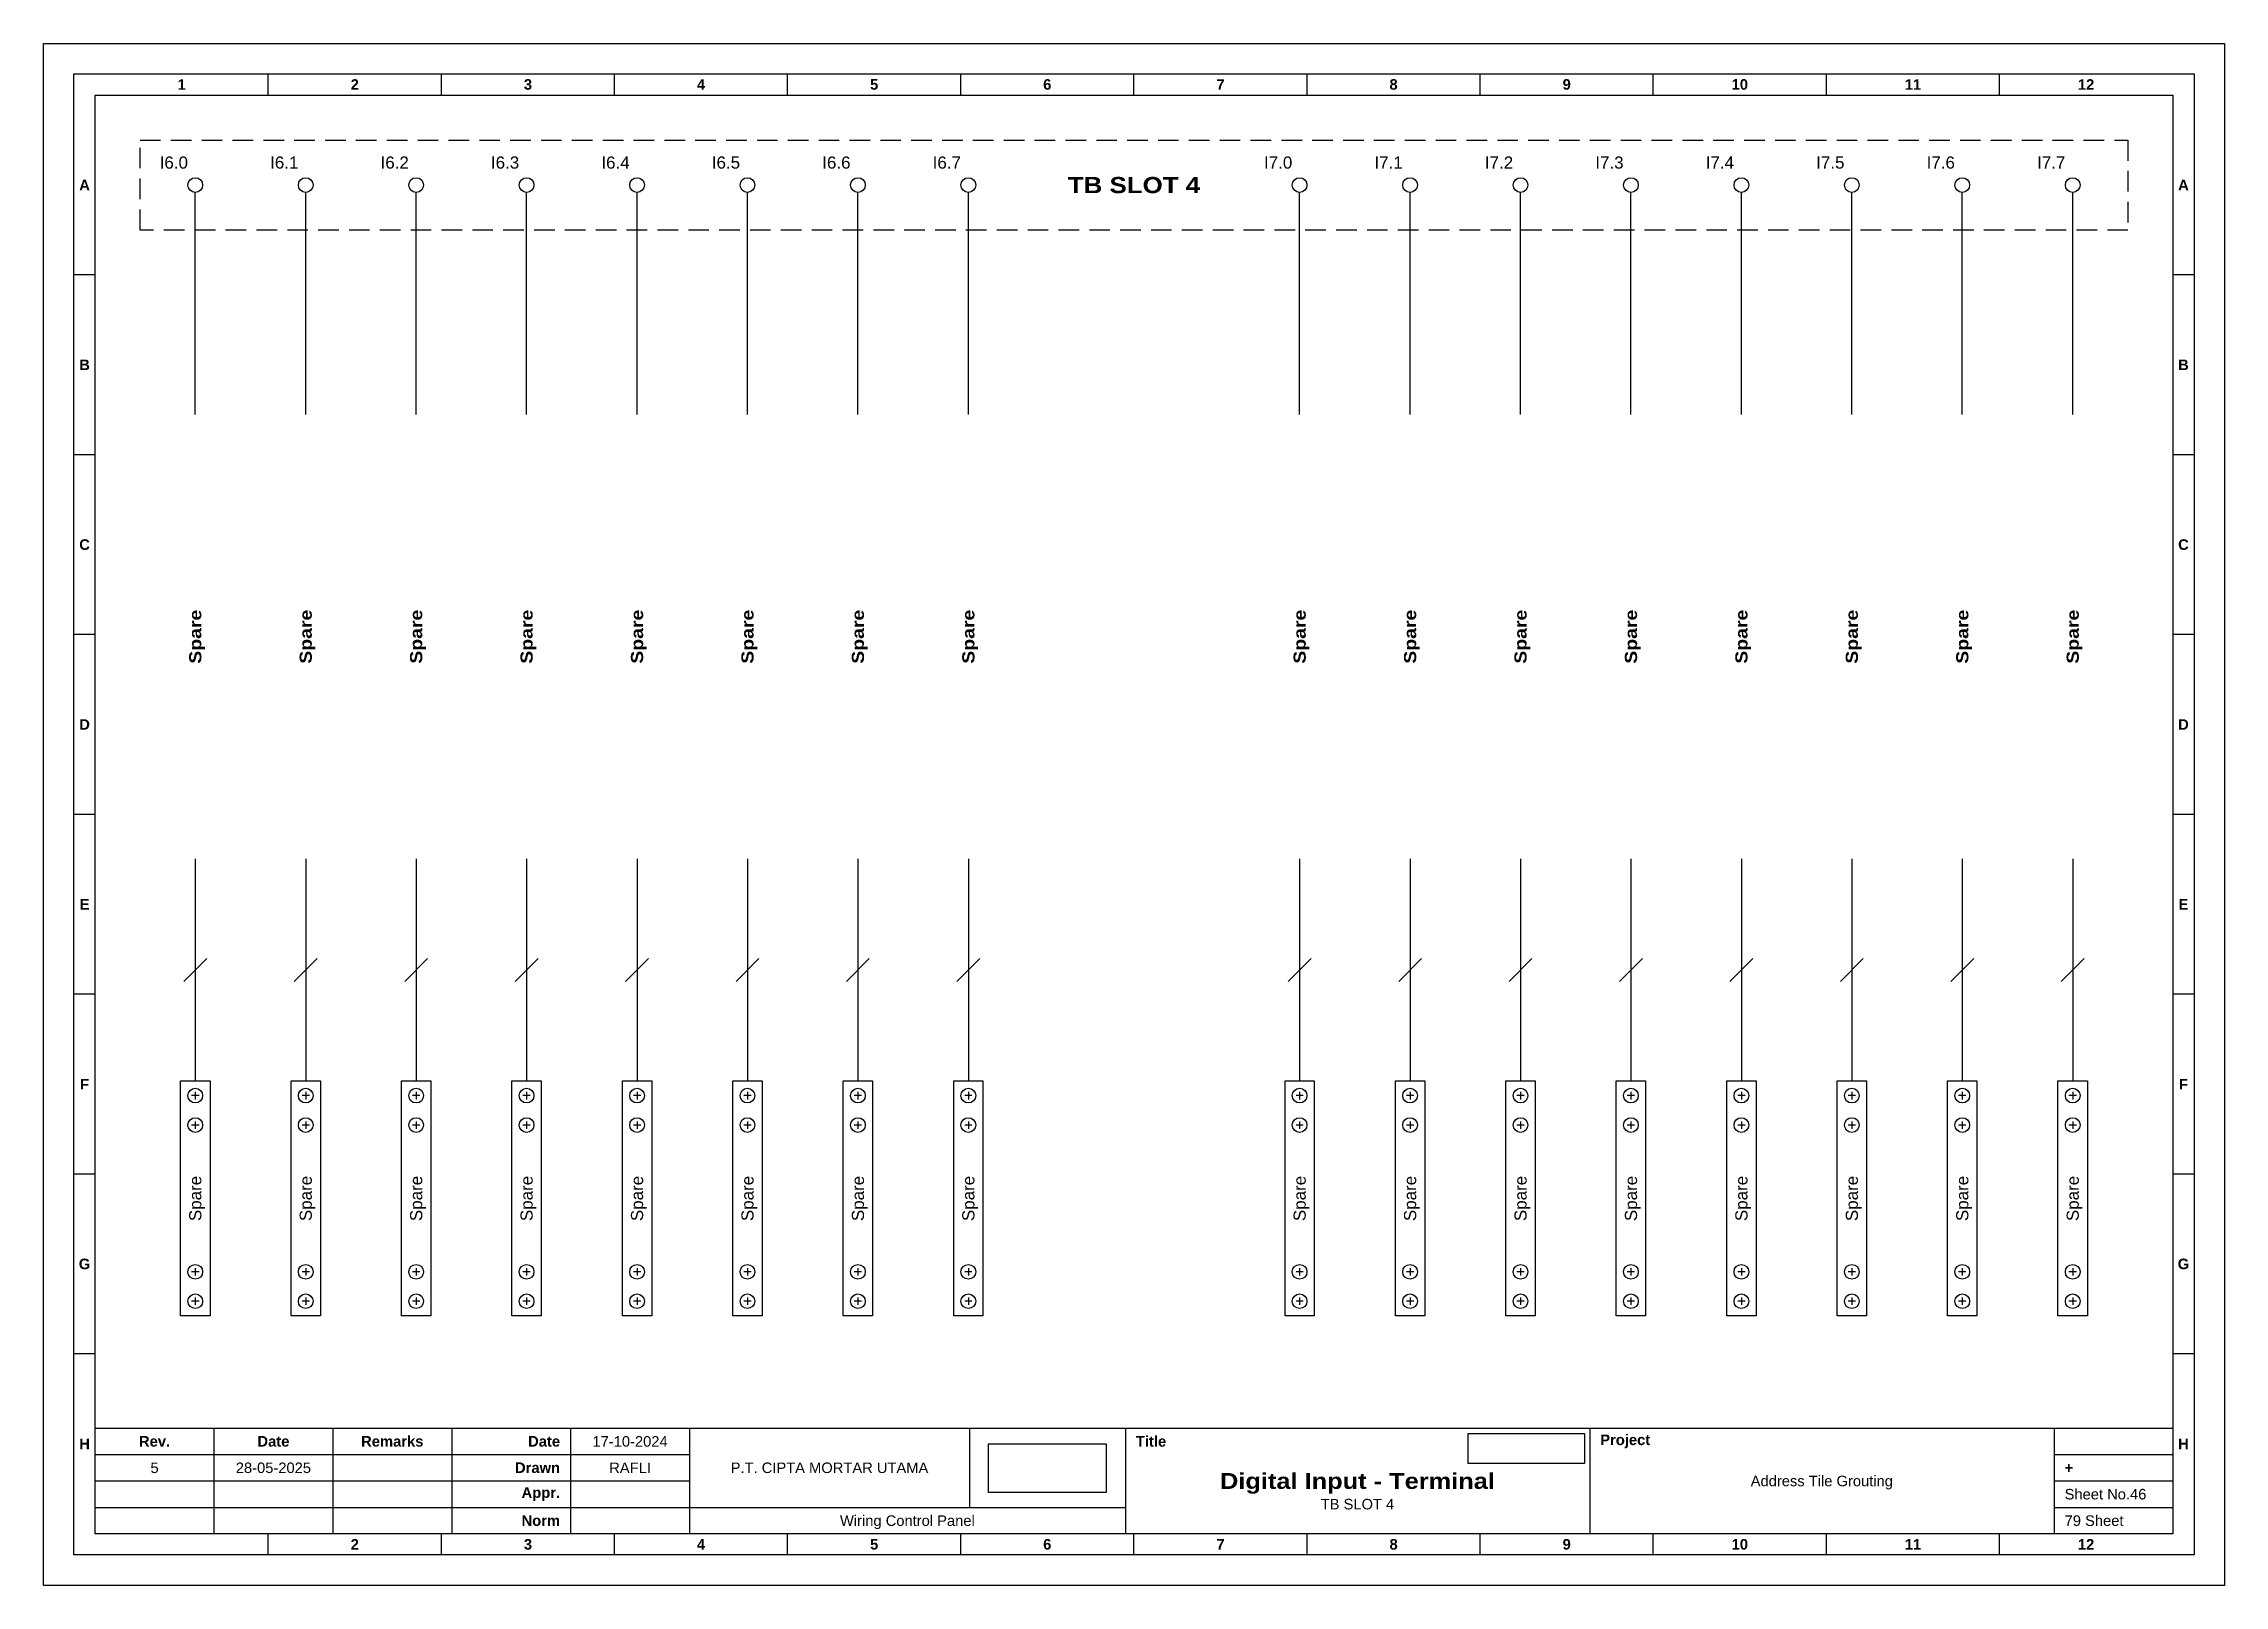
# Model space of a CAD drawing. Header units: millimetres. Extents: x 1758 to 3576, y 1915 to 2566.
# Drawn here: x 2687.4 to 2956.7, y 2375.9 to 2566.3 of the extents above; entities that cross this region are included whole.
import ezdxf
from ezdxf.enums import TextEntityAlignment as Align

# ---------------------------------------------------------------- set-up
doc = ezdxf.new("R2010")
doc.units = ezdxf.units.MM
doc.linetypes.add('HIDDEN', pattern=[9.525, 6.35, -3.175])
doc.styles.add('Bold', font='ariblk.ttf', dxfattribs={"height": 25.4})
doc.styles.get("Standard").update_dxf_attribs({"font": 'arial.ttf'})
picture_1 = doc.add_image_def('image1.png', size_in_pixel=(2048, 847))
picture_2 = doc.add_image_def('image2.png', size_in_pixel=(2092, 542))

msp = doc.modelspace()

# ---------------------------------------------------------------- texts
at = {"ltscale": 500}
for s, p in [('I6.0', (2705.22, 2551.66)), ('I6.1', (2718.86, 2551.66)), ('I6.2', (2732.5, 2551.66)), ('I6.3', (2746.13, 2551.66)), ('I6.4', (2759.77, 2551.66)), ('I6.5', (2773.41, 2551.66)), ('I6.6', (2787.05, 2551.66)), ('I6.7', (2800.69, 2551.66)), ('I7.0', (2841.61, 2551.66)), ('I7.1', (2855.25, 2551.66)), ('I7.2', (2868.89, 2551.66)), ('I7.3', (2882.53, 2551.66)), ('I7.4', (2896.17, 2551.66)), ('I7.5', (2909.81, 2551.66)), ('I7.6', (2923.45, 2551.66)), ('I7.7', (2937.09, 2551.66))]:
    msp.add_text(s, height=1.5, dxfattribs=at).set_placement(p, align=Align.MIDDLE_RIGHT)
at = {"ltscale": 500, "style": 'Bold'}
msp.add_text('TB SLOT 4', height=2, dxfattribs=at).set_placement((2822.06, 2548.88), align=Align.MIDDLE_CENTER)
for p in [(2706.12, 2493.1), (2719.76, 2493.1), (2733.4, 2493.1), (2747.04, 2493.1), (2760.68, 2493.1), (2774.32, 2493.1), (2787.96, 2493.1), (2801.6, 2493.1), (2842.52, 2493.1), (2856.16, 2493.1), (2869.8, 2493.1), (2883.44, 2493.1), (2897.08, 2493.1), (2910.72, 2493.1), (2924.36, 2493.1), (2938, 2493.1)]:
    msp.add_text('Spare', height=1.5, rotation=90, dxfattribs=at).set_placement(p, align=Align.MIDDLE_CENTER)
at = {"ltscale": 500}
for p in [(2706.12, 2423.72), (2719.76, 2423.72), (2733.4, 2423.72), (2747.04, 2423.72), (2760.68, 2423.72), (2774.32, 2423.72), (2787.96, 2423.72), (2801.6, 2423.72), (2842.52, 2423.72), (2856.16, 2423.72), (2869.8, 2423.72), (2883.44, 2423.72), (2897.08, 2423.72), (2910.72, 2423.72), (2924.36, 2423.72), (2938, 2423.72)]:
    msp.add_text('Spare', height=1.5, rotation=90, dxfattribs=at).set_placement(p, align=Align.MIDDLE_CENTER)

# ---------------------------------------------------------------- blocks, each defined once
blk = doc.blocks.new('KOP MU PROJECT')
at = {"color": 6, "ltscale": 50}
for p, q in [((27.74, 184.05), (27.74, 186.66)), ((49.13, 184.05), (49.13, 186.66)), ((70.51, 184.05), (70.51, 186.66)), ((91.89, 184.05), (91.89, 186.66)), ((113.27, 184.05), (113.27, 186.66)), ((134.66, 184.05), (134.66, 186.66)), ((156.04, 184.05), (156.04, 186.66)), ((177.42, 184.05), (177.42, 186.66)), ((198.8, 184.05), (198.8, 186.66)), ((220.19, 184.05), (220.19, 186.66)), ((241.57, 184.05), (241.57, 186.66)), ((6.36, 161.84), (3.75, 161.84)), ((265.59, 161.84), (262.98, 161.84)), ((6.36, 139.63), (3.75, 139.63)), ((265.59, 139.63), (262.98, 139.63)), ((6.36, 117.42), (3.75, 117.42)), ((265.59, 117.42), (262.98, 117.42)), ((6.36, 95.22), (3.75, 95.22)), ((265.59, 95.22), (262.98, 95.22)), ((6.36, 73.01), (3.75, 73.01)), ((265.59, 73.01), (262.98, 73.01)), ((6.36, 50.8), (3.75, 50.8)), ((265.59, 50.8), (262.98, 50.8)), ((6.36, 28.59), (3.75, 28.59)), ((265.59, 28.59), (262.98, 28.59)), ((27.74, 3.75), (27.74, 6.36)), ((49.13, 3.75), (49.13, 6.36)), ((70.51, 3.75), (70.51, 6.36)), ((91.89, 3.75), (91.89, 6.36)), ((113.27, 3.75), (113.27, 6.36)), ((134.66, 3.75), (134.66, 6.36)), ((156.04, 3.75), (156.04, 6.36)), ((177.42, 3.75), (177.42, 6.36)), ((198.8, 3.75), (198.8, 6.36)), ((220.19, 3.75), (220.19, 6.36)), ((241.57, 3.75), (241.57, 6.36))]:
    blk.add_line(p, q, dxfattribs=at)
at = {"ltscale": 50}
for p, q in [((6.36, 19.41), (262.98, 19.41)), ((21.04, 19.41), (21.04, 6.36)), ((35.72, 19.41), (35.72, 6.36)), ((50.41, 19.41), (50.41, 6.36)), ((65.09, 19.41), (65.09, 6.36)), ((79.77, 19.41), (79.77, 6.36)), ((114.35, 19.41), (114.35, 9.62)), ((133.6, 19.41), (133.6, 6.36)), ((190.95, 19.41), (190.95, 6.36)), ((248.3, 19.41), (248.3, 6.36)), ((6.36, 16.15), (79.77, 16.15)), ((248.3, 16.15), (262.98, 16.15)), ((6.36, 12.89), (79.77, 12.89)), ((248.3, 12.89), (262.98, 12.89)), ((6.36, 9.62), (133.6, 9.62)), ((248.3, 9.62), (262.98, 9.62))]:
    blk.add_line(p, q, dxfattribs=at)
at = {"color": 1, "ltscale": 50}
blk.add_lwpolyline([(269.34, 0), (0, 0), (0, 190.41), (269.34, 190.41)], close=True, dxfattribs=at)
at = {"color": 6, "ltscale": 50}
for points in [[(265.59, 3.75), (3.75, 3.75), (3.75, 186.66), (265.59, 186.66)], [(262.98, 6.36), (6.36, 6.36), (6.36, 184.05), (262.98, 184.05)]]:
    blk.add_lwpolyline(points, close=True, dxfattribs=at)
at = {"ltscale": 50, "char_height": 1.305, "attachment_point": 4}
for s, width, heights, insert in [('\\pxqc;{\\fArial|b1|i0|c0|p34;1}', 21.3825, [2.51], (6.36, 185.36)), ('\\pxqc;{\\fArial|b1|i0|c0|p34;2}', 21.3825, [2.51], (27.74, 185.36)), ('\\pxqc;{\\fArial|b1|i0|c0|p34;3}', 21.3825, [2.51], (49.13, 185.36)), ('\\pxqc;{\\fArial|b1|i0|c0|p34;4}', 21.3825, [2.51], (70.51, 185.36)), ('\\pxqc;{\\fArial|b1|i0|c0|p34;5}', 21.3825, [2.51], (91.89, 185.36)), ('\\pxqc;{\\fArial|b1|i0|c0|p34;6}', 21.3825, [2.51], (113.27, 185.36)), ('\\pxqc;{\\fArial|b1|i0|c0|p34;7}', 21.3825, [2.51], (134.66, 185.36)), ('\\pxqc;{\\fArial|b1|i0|c0|p34;8}', 21.3825, [2.51], (156.04, 185.36)), ('\\pxqc;{\\fArial|b1|i0|c0|p34;9}', 21.3825, [2.51], (177.42, 185.36)), ('\\pxqc;{\\fArial|b1|i0|c0|p34;10}', 21.3825, [2.51], (198.8, 185.36)), ('\\pxqc;{\\fArial|b1|i0|c0|p34;11}', 21.3825, [2.51], (220.19, 185.36)), ('\\pxqc;{\\fArial|b1|i0|c0|p34;12}', 21.3825, [2.51], (241.57, 185.36)), ('\\pxqc;{\\fArial|b1|i0|c0|p34;A}', 2.61, [2.51], (3.75, 172.95)), ('\\pxqc;{\\fArial|b1|i0|c0|p34;A}', 2.61, [2.51], (262.98, 172.95)), ('\\pxqc;{\\fArial|b1|i0|c0|p34;B}', 2.61, [2.51], (3.75, 150.74)), ('\\pxqc;{\\fArial|b1|i0|c0|p34;B}', 2.61, [2.51], (262.98, 150.74)), ('\\pxqc;{\\fArial|b1|i0|c0|p34;C}', 2.61, [2.51], (3.75, 128.53)), ('\\pxqc;{\\fArial|b1|i0|c0|p34;C}', 2.61, [2.51], (262.98, 128.53)), ('\\pxqc;{\\fArial|b1|i0|c0|p34;D}', 2.61, [2.51], (3.75, 106.32)), ('\\pxqc;{\\fArial|b1|i0|c0|p34;D}', 2.61, [2.51], (262.98, 106.32)), ('\\pxqc;{\\fArial|b1|i0|c0|p34;E}', 2.61, [2.51], (3.75, 84.11)), ('\\pxqc;{\\fArial|b1|i0|c0|p34;E}', 2.61, [2.51], (262.98, 84.11)), ('\\pxqc;{\\fArial|b1|i0|c0|p34;F}', 2.61, [2.51], (3.75, 61.9)), ('\\pxqc;{\\fArial|b1|i0|c0|p34;F}', 2.61, [2.51], (262.98, 61.9)), ('\\pxqc;{\\fArial|b1|i0|c0|p34;G}', 2.61, [2.51], (3.75, 39.69)), ('\\pxqc;{\\fArial|b1|i0|c0|p34;G}', 2.61, [2.51], (262.98, 39.69)), ('\\pxqc;{\\fArial|b1|i0|c0|p34;H}', 2.61, [2.51], (3.75, 17.47)), ('\\pxqc;{\\fArial|b1|i0|c0|p34;Rev.}', 14.6811, [2.88], (6.36, 17.78)), ('\\pxqc;{\\fArial|b1|i0|c0|p34;Date}', 14.6811, [2.88], (21.04, 17.78)), ('\\pxqc;{\\fArial|b1|i0|c0|p34;Remarks}', 14.6811, [2.88], (35.72, 17.78)), ('\\pxqr;{\\fArial|b1|i0|c0|p34;Date}', 13.3761, [2.88], (50.41, 17.78)), ('\\pxql;{\\fArial|b1|i0|c0|p34;Title}', 50.2419, [2.88], (134.9, 17.78)), ('\\pxql;{\\fArial|b1|i0|c0|p34;Project}', 50.2419, [2.88], (192.25, 17.78)), ('\\pxqc;{\\fArial|b1|i0|c0|p34;H}', 2.61, [2.51], (262.98, 17.47)), ('\\pxqr;{\\fArial|b1|i0|c0|p34;Drawn}', 13.3761, [2.88], (50.41, 14.52)), ('\\pxql;{\\fArial|b1|i0|c0|p34;+}', 14.6811, [2.88], (249.61, 14.52)), ('\\pxqr;{\\fArial|b1|i0|c0|p34;Appr.}', 13.3761, [2.88], (50.41, 11.26)), ('\\pxqr;{\\fArial|b1|i0|c0|p34;Norm}', 13.3761, [2.88], (50.41, 7.99)), ('\\pxqc;{\\fArial|b1|i0|c0|p34;2}', 21.3825, [2.51], (27.74, 5.06)), ('\\pxqc;{\\fArial|b1|i0|c0|p34;3}', 21.3825, [2.51], (49.13, 5.06)), ('\\pxqc;{\\fArial|b1|i0|c0|p34;4}', 21.3825, [2.51], (70.51, 5.06)), ('\\pxqc;{\\fArial|b1|i0|c0|p34;5}', 21.3825, [2.51], (91.89, 5.06)), ('\\pxqc;{\\fArial|b1|i0|c0|p34;6}', 21.3825, [2.51], (113.27, 5.06)), ('\\pxqc;{\\fArial|b1|i0|c0|p34;7}', 21.3825, [2.51], (134.66, 5.06)), ('\\pxqc;{\\fArial|b1|i0|c0|p34;8}', 21.3825, [2.51], (156.04, 5.06)), ('\\pxqc;{\\fArial|b1|i0|c0|p34;9}', 21.3825, [2.51], (177.42, 5.06)), ('\\pxqc;{\\fArial|b1|i0|c0|p34;10}', 21.3825, [2.51], (198.8, 5.06)), ('\\pxqc;{\\fArial|b1|i0|c0|p34;11}', 21.3825, [2.51], (220.19, 5.06)), ('\\pxqc;{\\fArial|b1|i0|c0|p34;12}', 21.3825, [2.51], (241.57, 5.06))]:
    blk.add_mtext_dynamic_manual_height_columns(s, width=width, gutter_width=0.0326, heights=heights, dxfattribs=dict(at, insert=insert))
at = {"ltscale": 50}
for tag, p in [('DATECREATED', (72.43, 17.78)), ('REV', (13.7, 14.52)), ('REVDATE', (28.38, 14.52)), ('REMARKS', (43.06, 14.52)), ('DRAWN', (72.43, 14.52)), ('COMPANY', (97.06, 14.52)), ('PROJECT', (219.62, 12.89)), ('APPR', (72.43, 11.26)), ('NORM', (72.43, 7.99)), ('DRAWINGCATEGORY', (106.68, 7.99)), ('DESCRIPTION', (162.27, 10.03))]:
    blk.add_attdef(tag, text='', height=1.3, dxfattribs=at).set_placement(p, align=Align.MIDDLE_CENTER)
at = {"ltscale": 50, "style": 'Bold'}
blk.add_attdef('TITLE', text='', height=1.96, dxfattribs=at).set_placement((162.27, 12.89), align=Align.MIDDLE_CENTER)
at = {"ltscale": 50}
for tag, p in [('SHEETNUMBER', (249.61, 11.26)), ('TOTALSHEET', (249.61, 7.99))]:
    blk.add_attdef(tag, text='', height=1.3, dxfattribs=at).set_placement(p, align=Align.MIDDLE_LEFT)
image = blk.add_image(picture_1, insert=(116.72, 11.48), size_in_units=(14.5, 6), dxfattribs=at)
image.dxf.flags = 15
image = blk.add_image(picture_2, insert=(175.94, 15.04), size_in_units=(14.36, 3.72), dxfattribs=at)
image.dxf.flags = 15

# ---------------------------------------------------------------- linework, layer by layer
at = {"color": 146, "true_color": 0x105689}
for p, q in [((2706.12, 2520.54), (2706.12, 2547.98)), ((2719.76, 2520.54), (2719.76, 2547.98)), ((2733.4, 2520.54), (2733.4, 2547.98)), ((2747.04, 2520.54), (2747.04, 2547.98)), ((2760.68, 2520.54), (2760.68, 2547.98)), ((2774.32, 2520.54), (2774.32, 2547.98)), ((2787.96, 2520.54), (2787.96, 2547.98)), ((2801.6, 2520.54), (2801.6, 2547.98)), ((2842.52, 2520.54), (2842.52, 2547.98)), ((2856.16, 2520.54), (2856.16, 2547.98)), ((2869.8, 2520.54), (2869.8, 2547.98)), ((2883.44, 2520.54), (2883.44, 2547.98)), ((2897.08, 2520.54), (2897.08, 2547.98)), ((2910.72, 2520.54), (2910.72, 2547.98)), ((2924.36, 2520.54), (2924.36, 2547.98)), ((2938, 2520.54), (2938, 2547.98)), ((2706.12, 2465.67), (2706.12, 2438.23)), ((2719.76, 2465.67), (2719.76, 2438.23)), ((2733.4, 2465.67), (2733.4, 2438.23)), ((2747.04, 2465.67), (2747.04, 2438.23)), ((2760.68, 2465.67), (2760.68, 2438.23)), ((2774.32, 2465.67), (2774.32, 2438.23)), ((2787.96, 2465.67), (2787.96, 2438.23)), ((2801.6, 2465.67), (2801.6, 2438.23)), ((2842.52, 2465.67), (2842.52, 2438.23)), ((2856.16, 2465.67), (2856.16, 2438.23)), ((2869.8, 2465.67), (2869.8, 2438.23)), ((2883.44, 2465.67), (2883.44, 2438.23)), ((2897.08, 2465.67), (2897.08, 2438.23)), ((2910.72, 2465.67), (2910.72, 2438.23)), ((2924.36, 2465.67), (2924.36, 2438.23)), ((2938, 2465.67), (2938, 2438.23)), ((2704.71, 2450.53), (2707.54, 2453.36)), ((2718.35, 2450.53), (2721.18, 2453.36)), ((2731.99, 2450.53), (2734.82, 2453.36)), ((2745.63, 2450.53), (2748.46, 2453.36)), ((2759.27, 2450.53), (2762.1, 2453.36)), ((2772.91, 2450.53), (2775.74, 2453.36)), ((2786.55, 2450.53), (2789.37, 2453.36)), ((2800.19, 2450.53), (2803.01, 2453.36)), ((2841.11, 2450.53), (2843.93, 2453.36)), ((2854.75, 2450.53), (2857.57, 2453.36)), ((2868.38, 2450.53), (2871.21, 2453.36)), ((2882.02, 2450.53), (2884.85, 2453.36)), ((2895.66, 2450.53), (2898.49, 2453.36)), ((2909.3, 2450.53), (2912.13, 2453.36)), ((2922.94, 2450.53), (2925.77, 2453.36)), ((2936.58, 2450.53), (2939.41, 2453.36))]:
    msp.add_line(p, q, dxfattribs=at)
at = {"color": 6}
for p, q in [((2706.58, 2436.42), (2705.67, 2436.42)), ((2706.12, 2436.87), (2706.12, 2435.96)), ((2720.22, 2436.42), (2719.31, 2436.42)), ((2719.76, 2436.87), (2719.76, 2435.96)), ((2733.86, 2436.42), (2732.95, 2436.42)), ((2733.4, 2436.87), (2733.4, 2435.96)), ((2747.49, 2436.42), (2746.59, 2436.42)), ((2747.04, 2436.87), (2747.04, 2435.96)), ((2761.13, 2436.42), (2760.23, 2436.42)), ((2760.68, 2436.87), (2760.68, 2435.96)), ((2774.77, 2436.42), (2773.87, 2436.42)), ((2774.32, 2436.87), (2774.32, 2435.96)), ((2788.41, 2436.42), (2787.51, 2436.42)), ((2787.96, 2436.87), (2787.96, 2435.96)), ((2802.05, 2436.42), (2801.15, 2436.42)), ((2801.6, 2436.87), (2801.6, 2435.96)), ((2842.97, 2436.42), (2842.07, 2436.42)), ((2842.52, 2436.87), (2842.52, 2435.96)), ((2856.61, 2436.42), (2855.71, 2436.42)), ((2856.16, 2436.87), (2856.16, 2435.96)), ((2870.25, 2436.42), (2869.35, 2436.42)), ((2869.8, 2436.87), (2869.8, 2435.96)), ((2883.89, 2436.42), (2882.99, 2436.42)), ((2883.44, 2436.87), (2883.44, 2435.96)), ((2897.53, 2436.42), (2896.63, 2436.42)), ((2897.08, 2436.87), (2897.08, 2435.96)), ((2911.17, 2436.42), (2910.27, 2436.42)), ((2910.72, 2436.87), (2910.72, 2435.96)), ((2924.81, 2436.42), (2923.9, 2436.42)), ((2924.36, 2436.87), (2924.36, 2435.96)), ((2938.45, 2436.42), (2937.54, 2436.42)), ((2938, 2436.87), (2938, 2435.96)), ((2706.58, 2432.79), (2705.67, 2432.79)), ((2706.12, 2433.24), (2706.12, 2432.34)), ((2720.22, 2432.79), (2719.31, 2432.79)), ((2719.76, 2433.24), (2719.76, 2432.34)), ((2733.86, 2432.79), (2732.95, 2432.79)), ((2733.4, 2433.24), (2733.4, 2432.34)), ((2747.49, 2432.79), (2746.59, 2432.79)), ((2747.04, 2433.24), (2747.04, 2432.34)), ((2761.13, 2432.79), (2760.23, 2432.79)), ((2760.68, 2433.24), (2760.68, 2432.34)), ((2774.77, 2432.79), (2773.87, 2432.79)), ((2774.32, 2433.24), (2774.32, 2432.34)), ((2788.41, 2432.79), (2787.51, 2432.79)), ((2787.96, 2433.24), (2787.96, 2432.34)), ((2802.05, 2432.79), (2801.15, 2432.79)), ((2801.6, 2433.24), (2801.6, 2432.34)), ((2842.97, 2432.79), (2842.07, 2432.79)), ((2842.52, 2433.24), (2842.52, 2432.34)), ((2856.61, 2432.79), (2855.71, 2432.79)), ((2856.16, 2433.24), (2856.16, 2432.34)), ((2870.25, 2432.79), (2869.35, 2432.79)), ((2869.8, 2433.24), (2869.8, 2432.34)), ((2883.89, 2432.79), (2882.99, 2432.79)), ((2883.44, 2433.24), (2883.44, 2432.34)), ((2897.53, 2432.79), (2896.63, 2432.79)), ((2897.08, 2433.24), (2897.08, 2432.34)), ((2911.17, 2432.79), (2910.27, 2432.79)), ((2910.72, 2433.24), (2910.72, 2432.34)), ((2924.81, 2432.79), (2923.9, 2432.79)), ((2924.36, 2433.24), (2924.36, 2432.34)), ((2938.45, 2432.79), (2937.54, 2432.79)), ((2938, 2433.24), (2938, 2432.34)), ((2706.58, 2414.66), (2705.67, 2414.66)), ((2706.12, 2415.11), (2706.12, 2414.2)), ((2720.22, 2414.66), (2719.31, 2414.66)), ((2719.76, 2415.11), (2719.76, 2414.2)), ((2733.86, 2414.66), (2732.95, 2414.66)), ((2733.4, 2415.11), (2733.4, 2414.2)), ((2747.49, 2414.66), (2746.59, 2414.66)), ((2747.04, 2415.11), (2747.04, 2414.2)), ((2761.13, 2414.66), (2760.23, 2414.66)), ((2760.68, 2415.11), (2760.68, 2414.2)), ((2774.77, 2414.66), (2773.87, 2414.66)), ((2774.32, 2415.11), (2774.32, 2414.2)), ((2788.41, 2414.66), (2787.51, 2414.66)), ((2787.96, 2415.11), (2787.96, 2414.2)), ((2802.05, 2414.66), (2801.15, 2414.66)), ((2801.6, 2415.11), (2801.6, 2414.2)), ((2842.97, 2414.66), (2842.07, 2414.66)), ((2842.52, 2415.11), (2842.52, 2414.2)), ((2856.61, 2414.66), (2855.71, 2414.66)), ((2856.16, 2415.11), (2856.16, 2414.2)), ((2870.25, 2414.66), (2869.35, 2414.66)), ((2869.8, 2415.11), (2869.8, 2414.2)), ((2883.89, 2414.66), (2882.99, 2414.66)), ((2883.44, 2415.11), (2883.44, 2414.2)), ((2897.53, 2414.66), (2896.63, 2414.66)), ((2897.08, 2415.11), (2897.08, 2414.2)), ((2911.17, 2414.66), (2910.27, 2414.66)), ((2910.72, 2415.11), (2910.72, 2414.2)), ((2924.81, 2414.66), (2923.9, 2414.66)), ((2924.36, 2415.11), (2924.36, 2414.2)), ((2938.45, 2414.66), (2937.54, 2414.66)), ((2938, 2415.11), (2938, 2414.2)), ((2706.58, 2411.03), (2705.67, 2411.03)), ((2706.12, 2411.48), (2706.12, 2410.58)), ((2720.22, 2411.03), (2719.31, 2411.03)), ((2719.76, 2411.48), (2719.76, 2410.58)), ((2733.86, 2411.03), (2732.95, 2411.03)), ((2733.4, 2411.48), (2733.4, 2410.58)), ((2747.49, 2411.03), (2746.59, 2411.03)), ((2747.04, 2411.48), (2747.04, 2410.58)), ((2761.13, 2411.03), (2760.23, 2411.03)), ((2760.68, 2411.48), (2760.68, 2410.58)), ((2774.77, 2411.03), (2773.87, 2411.03)), ((2774.32, 2411.48), (2774.32, 2410.58)), ((2788.41, 2411.03), (2787.51, 2411.03)), ((2787.96, 2411.48), (2787.96, 2410.58)), ((2802.05, 2411.03), (2801.15, 2411.03)), ((2801.6, 2411.48), (2801.6, 2410.58)), ((2842.97, 2411.03), (2842.07, 2411.03)), ((2842.52, 2411.48), (2842.52, 2410.58)), ((2856.61, 2411.03), (2855.71, 2411.03)), ((2856.16, 2411.48), (2856.16, 2410.58)), ((2870.25, 2411.03), (2869.35, 2411.03)), ((2869.8, 2411.48), (2869.8, 2410.58)), ((2883.89, 2411.03), (2882.99, 2411.03)), ((2883.44, 2411.48), (2883.44, 2410.58)), ((2897.53, 2411.03), (2896.63, 2411.03)), ((2897.08, 2411.48), (2897.08, 2410.58)), ((2911.17, 2411.03), (2910.27, 2411.03)), ((2910.72, 2411.48), (2910.72, 2410.58)), ((2924.81, 2411.03), (2923.9, 2411.03)), ((2924.36, 2411.48), (2924.36, 2410.58)), ((2938.45, 2411.03), (2937.54, 2411.03)), ((2938, 2411.48), (2938, 2410.58))]:
    msp.add_line(p, q, dxfattribs=at)
at = {"linetype": 'HIDDEN', "ltscale": 0.4}
msp.add_lwpolyline([(2699.3, 2554.43), (2944.82, 2554.43), (2944.82, 2543.33), (2699.3, 2543.33)], close=True, dxfattribs=at)
at = {"color": 6}
for points in [[(2704.31, 2438.23), (2707.94, 2438.23), (2707.94, 2409.22), (2704.31, 2409.22)], [(2717.95, 2438.23), (2721.58, 2438.23), (2721.58, 2409.22), (2717.95, 2409.22)], [(2731.59, 2438.23), (2735.22, 2438.23), (2735.22, 2409.22), (2731.59, 2409.22)], [(2745.23, 2438.23), (2748.85, 2438.23), (2748.85, 2409.22), (2745.23, 2409.22)], [(2758.87, 2438.23), (2762.49, 2438.23), (2762.49, 2409.22), (2758.87, 2409.22)], [(2772.51, 2438.23), (2776.13, 2438.23), (2776.13, 2409.22), (2772.51, 2409.22)], [(2786.15, 2438.23), (2789.77, 2438.23), (2789.77, 2409.22), (2786.15, 2409.22)], [(2799.79, 2438.23), (2803.41, 2438.23), (2803.41, 2409.22), (2799.79, 2409.22)], [(2840.71, 2438.23), (2844.33, 2438.23), (2844.33, 2409.22), (2840.71, 2409.22)], [(2854.35, 2438.23), (2857.97, 2438.23), (2857.97, 2409.22), (2854.35, 2409.22)], [(2867.99, 2438.23), (2871.61, 2438.23), (2871.61, 2409.22), (2867.99, 2409.22)], [(2881.63, 2438.23), (2885.25, 2438.23), (2885.25, 2409.22), (2881.63, 2409.22)], [(2895.27, 2438.23), (2898.89, 2438.23), (2898.89, 2409.22), (2895.27, 2409.22)], [(2908.91, 2438.23), (2912.53, 2438.23), (2912.53, 2409.22), (2908.91, 2409.22)], [(2922.54, 2438.23), (2926.17, 2438.23), (2926.17, 2409.22), (2922.54, 2409.22)], [(2936.18, 2438.23), (2939.81, 2438.23), (2939.81, 2409.22), (2936.18, 2409.22)]]:
    msp.add_lwpolyline(points, close=True, dxfattribs=at)
at = {"color": 146, "ltscale": 500, "true_color": 0x105689}
for centre in [(2706.12, 2548.88), (2719.76, 2548.88), (2733.4, 2548.88), (2747.04, 2548.88), (2760.68, 2548.88), (2774.32, 2548.88), (2787.96, 2548.88), (2801.6, 2548.88), (2842.52, 2548.88), (2856.16, 2548.88), (2869.8, 2548.88), (2883.44, 2548.88), (2897.08, 2548.88), (2910.72, 2548.88), (2924.36, 2548.88), (2938, 2548.88)]:
    msp.add_circle(centre, 0.907, dxfattribs=at)
at = {"color": 6, "ltscale": 500}
for centre in [(2706.12, 2436.42), (2719.76, 2436.42), (2733.4, 2436.42), (2747.04, 2436.42), (2760.68, 2436.42), (2774.32, 2436.42), (2787.96, 2436.42), (2801.6, 2436.42), (2842.52, 2436.42), (2856.16, 2436.42), (2869.8, 2436.42), (2883.44, 2436.42), (2897.08, 2436.42), (2910.72, 2436.42), (2924.36, 2436.42), (2938, 2436.42), (2706.12, 2432.79), (2719.76, 2432.79), (2733.4, 2432.79), (2747.04, 2432.79), (2760.68, 2432.79), (2774.32, 2432.79), (2787.96, 2432.79), (2801.6, 2432.79), (2842.52, 2432.79), (2856.16, 2432.79), (2869.8, 2432.79), (2883.44, 2432.79), (2897.08, 2432.79), (2910.72, 2432.79), (2924.36, 2432.79), (2938, 2432.79), (2706.12, 2414.66), (2719.76, 2414.66), (2733.4, 2414.66), (2747.04, 2414.66), (2760.68, 2414.66), (2774.32, 2414.66), (2787.96, 2414.66), (2801.6, 2414.66), (2842.52, 2414.66), (2856.16, 2414.66), (2869.8, 2414.66), (2883.44, 2414.66), (2897.08, 2414.66), (2910.72, 2414.66), (2924.36, 2414.66), (2938, 2414.66), (2706.12, 2411.03), (2719.76, 2411.03), (2733.4, 2411.03), (2747.04, 2411.03), (2760.68, 2411.03), (2774.32, 2411.03), (2787.96, 2411.03), (2801.6, 2411.03), (2842.52, 2411.03), (2856.16, 2411.03), (2869.8, 2411.03), (2883.44, 2411.03), (2897.08, 2411.03), (2910.72, 2411.03), (2924.36, 2411.03), (2938, 2411.03)]:
    msp.add_circle(centre, 0.907, dxfattribs=at)

# ---------------------------------------------------------------- block references
msp.add_blockref('KOP MU PROJECT', (2687.39, 2375.94)).add_auto_attribs({'DESCRIPTION': 'TB SLOT 4', 'TITLE': 'Digital Input - Terminal', 'PROJECT': 'Address Tile Grouting', 'COMPANY': 'P.T. CIPTA MORTAR UTAMA', 'DRAWINGCATEGORY': 'Wiring Control Panel', 'DRAWN': 'RAFLI', 'DATECREATED': '17-10-2024', 'REVDATE': '28-05-2025', 'REV': '5', 'SHEETNUMBER': 'Sheet No.46', 'TOTALSHEET': '79 Sheet'})

msp.set_redraw_order([(e.dxf.handle, doc.entitydb.next_handle()) for e in msp.query("TEXT MTEXT ATTDEF DIMENSION ARC_DIMENSION")])  # texts and dimensions are drawn at this point

doc.saveas('drawing.dxf')
